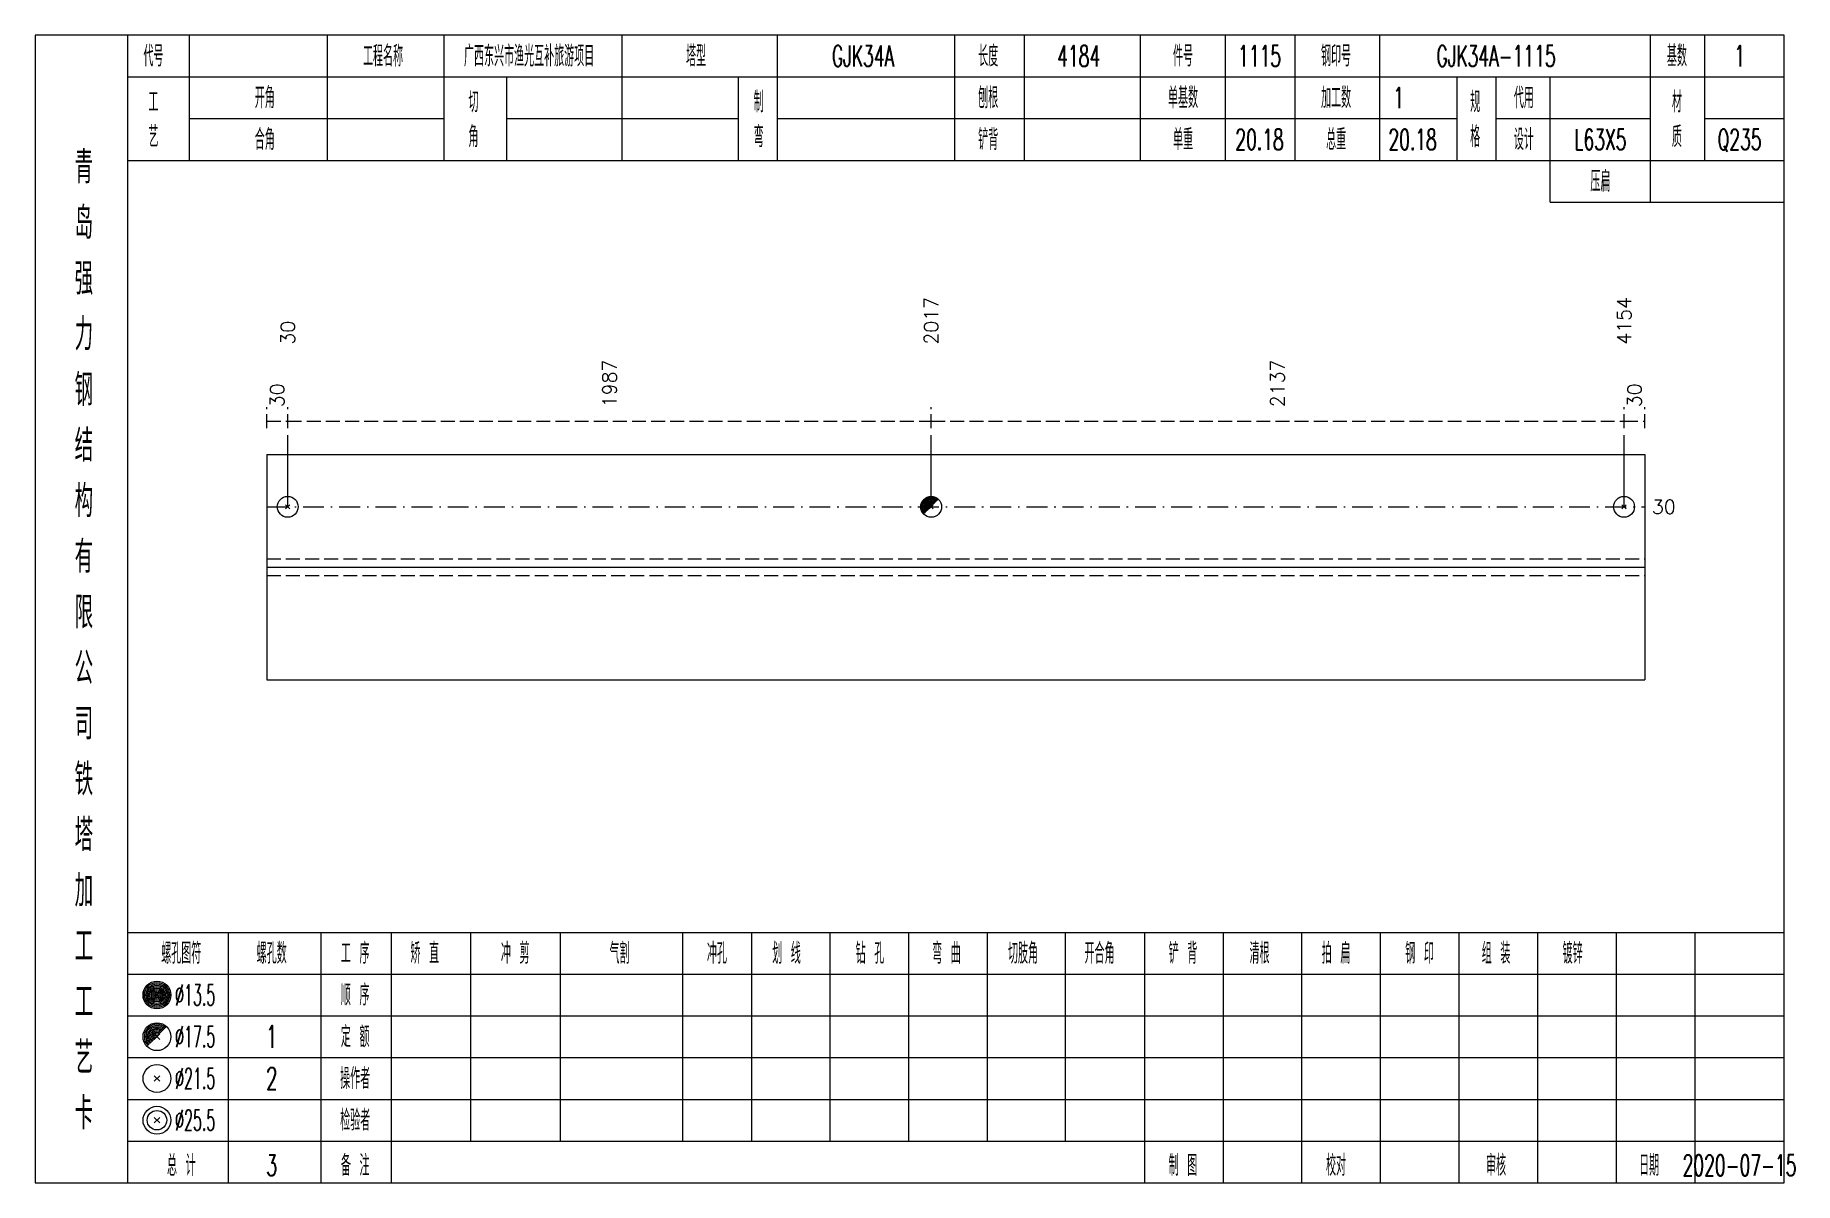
# Model space of a CAD drawing. Extents: x 0 to 2606, y -377 to 6479.
# Drawn here: x 1568.4 to 1821.3, y 1750 to 1915 of the extents above; entities that cross this region are included whole.
import ezdxf
from ezdxf.enums import TextEntityAlignment as Align

# ---------------------------------------------------------------- set-up
doc = ezdxf.new("R2010")
doc.units = 0
doc.header["$MEASUREMENT"] = 0
doc.linetypes.add('一点画线', pattern=[5.2, 3, -1, 0.2, -1])
doc.linetypes.add('虚线', pattern=[2.75, 2, -0.75])
doc.layers.get('0').update_dxf_attribs({"linetype": 'CONTINUOUS', "lineweight": 25})
doc.layers.add('1', color=7, linetype='CONTINUOUS', lineweight=25)
doc.layers.add('4', color=7, linetype='CONTINUOUS', lineweight=25)
doc.styles.get("Standard").update_dxf_attribs({"font": 'simplex.shx', "width": 0.7, "height": 3, "bigfont": 'gbhzfs.shx'})

msp = doc.modelspace()

# ---------------------------------------------------------------- texts
at = {"color": 7, "linetype": 'Continuous', "lineweight": 13}
for s, p in [('2017', (1697.2, 1870.5)), ('4154', (1796.8, 1870.5)), ('30', (1604.7, 1870.5))]:
    msp.add_text(s, height=2, rotation=90, dxfattribs=at).set_placement(p, align=Align.MIDDLE_LEFT)
at = {"color": 8, "linetype": 'Continuous', "lineweight": 9}
for s, p in [('1987', (1650.95, 1861.5)), ('2137', (1747, 1861.5)), ('30', (1603.2, 1861.5)), ('30', (1798.3, 1861.5))]:
    msp.add_text(s, height=2, rotation=90, dxfattribs=at).set_placement(p, align=Align.MIDDLE_LEFT)
at = {"color": 7, "linetype": 'Continuous', "lineweight": 13}
msp.add_text('30', height=2, dxfattribs=at).set_placement((1800.8, 1847.19), align=Align.MIDDLE_LEFT)
at = {"layer": '4', "color": 1, "linetype": 'Continuous', "lineweight": 13}
for s, height, width, p in [('代号', 3, 0.6, (1585.4, 1912)), ('工程名称', 3, 0.6, (1618.4, 1912)), ('广西东兴市渔光互补旅游项目', 3, 0.6, (1639.4, 1912)), ('塔型', 3, 0.6, (1663.4, 1912)), ('GJK34A', 3, 0.6, (1687.4, 1912)), ('长度', 3, 0.6, (1705.4, 1912)), ('4184', 3, 0.6, (1718.4, 1912)), ('件号', 3, 0.6, (1733.4, 1912)), ('1115', 3, 0.6, (1744.4, 1912)), ('钢印号', 3, 0.6, (1755.4, 1912)), ('GJK34A-1115', 3, 0.6, (1778.4, 1912)), ('基数', 3, 0.6, (1804.4, 1912)), ('1', 3, 0.6, (1813.4, 1912)), ('开角', 3, 0.6, (1601.4, 1906)), ('刨根', 3, 0.6, (1705.4, 1906)), ('单基数', 3, 0.6, (1733.4, 1906)), ('加工数', 3, 0.6, (1755.4, 1906)), ('1', 3, 0.6, (1764.4, 1906)), ('代用', 3, 0.6, (1782.4, 1906)), ('材', 3, 0.6, (1804.4, 1905.4)), ('工', 3, 0.6, (1585.4, 1905.4)), ('切', 3, 0.6, (1631.4, 1905.4)), ('制', 3, 0.6, (1672.4, 1905.4)), ('规', 3, 0.6, (1775.4, 1905.4)), ('艺', 3, 0.6, (1585.4, 1900.4)), ('角', 3, 0.6, (1631.4, 1900.4)), ('弯', 3, 0.6, (1672.4, 1900.4)), ('格', 3, 0.6, (1775.4, 1900.4)), ('质', 3, 0.6, (1804.4, 1900.4)), ('合角', 3, 0.6, (1601.4, 1900)), ('铲背', 3, 0.6, (1705.4, 1900)), ('单重', 3, 0.6, (1733.4, 1900)), ('20.18', 3, 0.6, (1744.4, 1900)), ('总重', 3, 0.6, (1755.4, 1900)), ('20.18', 3, 0.6, (1766.4, 1900)), ('设计', 3, 0.6, (1782.4, 1900)), ('L63X5', 3, 0.6, (1793.4, 1900)), ('Q235', 3, 0.6, (1813.4, 1900)), ('青', 4.6, 0.8, (1575.4, 1896)), ('压扁', 3, 0.6, (1793.4, 1894)), ('岛', 4.6, 0.8, (1575.4, 1888)), ('强', 4.6, 0.8, (1575.4, 1880)), ('力', 4.6, 0.8, (1575.4, 1872)), ('钢', 4.6, 0.8, (1575.4, 1864)), ('结', 4.6, 0.8, (1575.4, 1856)), ('构', 4.6, 0.8, (1575.4, 1848)), ('有', 4.6, 0.8, (1575.4, 1840)), ('限', 4.6, 0.8, (1575.4, 1832)), ('公', 4.6, 0.8, (1575.4, 1824)), ('司', 4.6, 0.8, (1575.4, 1816)), ('铁', 4.6, 0.8, (1575.4, 1808)), ('塔', 4.6, 0.8, (1575.4, 1800)), ('加', 4.6, 0.8, (1575.4, 1792)), ('工', 4.6, 0.8, (1575.4, 1784)), ('螺孔图符', 3, 0.6, (1589.4, 1783)), ('螺孔数', 3, 0.6, (1602.4, 1783)), ('工 序', 3, 0.6, (1614.4, 1783)), ('矫 直', 3, 0.6, (1624.4, 1783)), ('冲 剪', 3, 0.6, (1637.4, 1783)), ('气割', 3, 0.6, (1652.4, 1783)), ('冲孔', 3, 0.6, (1666.4, 1783)), ('划 线', 3, 0.6, (1676.4, 1783)), ('钻 孔', 3, 0.6, (1688.4, 1783)), ('弯 曲', 3, 0.6, (1699.4, 1783)), ('切肢角', 3, 0.6, (1710.4, 1783)), ('开合角', 3, 0.6, (1721.4, 1783)), ('铲 背', 3, 0.6, (1733.4, 1783)), ('清根', 3, 0.6, (1744.4, 1783)), ('拍 扁', 3, 0.6, (1755.4, 1783)), ('钢 印', 3, 0.6, (1767.4, 1783)), ('组 装', 3, 0.6, (1778.4, 1783)), ('镀锌', 3, 0.6, (1789.4, 1783)), ('%%C13.5', 3, 0.5, (1591.4, 1777)), ('顺 序', 3, 0.6, (1614.4, 1777)), ('工', 4.6, 0.8, (1575.4, 1776)), ('艺', 4.6, 0.8, (1575.4, 1768)), ('%%C17.5', 3, 0.5, (1591.4, 1771)), ('1', 3.2, 0.6, (1602.4, 1771)), ('定 额', 3, 0.6, (1614.4, 1771)), ('%%C21.5', 3, 0.5, (1591.4, 1765)), ('2', 3.2, 0.6, (1602.4, 1765)), ('操作者', 3, 0.6, (1614.4, 1765)), ('卡', 4.6, 0.8, (1575.4, 1760)), ('检验者', 3, 0.6, (1614.4, 1759)), ('%%C25.5', 3, 0.5, (1591.4, 1759)), ('总 计', 3, 0.6, (1589.4, 1752.5)), ('3', 3, 0.6, (1602.4, 1752.5)), ('备 注', 3, 0.6, (1614.4, 1752.5)), ('制 图', 3, 0.6, (1733.4, 1752.5)), ('校对', 3, 0.6, (1755.4, 1752.5)), ('审核', 3, 0.6, (1778.4, 1752.5)), ('日期', 3, 0.6, (1800.4, 1752.5)), ('2020-07-15', 3, 0.6, (1813.4, 1752.5))]:
    msp.add_text(s, height=height, dxfattribs=dict(at, width=width)).set_placement(p, align=Align.MIDDLE_CENTER)

# ---------------------------------------------------------------- linework, layer by layer
at = {"color": 8, "linetype": '虚线', "lineweight": 9}
for p, q in [((1601.7, 1858.5), (1601.7, 1861.5)), ((1601.7, 1859.5), (1604.7, 1859.5)), ((1604.7, 1858.5), (1604.7, 1861.5)), ((1604.7, 1858.5), (1604.7, 1861.5)), ((1604.7, 1859.5), (1697.2, 1859.5)), ((1697.2, 1858.5), (1697.2, 1861.5)), ((1697.2, 1858.5), (1697.2, 1861.5)), ((1697.2, 1859.5), (1796.8, 1859.5)), ((1796.8, 1858.5), (1796.8, 1861.5)), ((1796.8, 1858.5), (1796.8, 1861.5)), ((1796.8, 1859.5), (1799.8, 1859.5)), ((1799.8, 1858.5), (1799.8, 1861.5))]:
    msp.add_line(p, q, dxfattribs=at)
at = {"color": 7, "linetype": 'Continuous', "lineweight": 13}
for p, q in [((1604.7, 1847.19), (1604.7, 1857.5)), ((1697.2, 1847.19), (1697.2, 1857.5)), ((1796.8, 1847.19), (1796.8, 1857.5)), ((1604.4, 1846.89), (1605, 1847.49)), ((1605, 1846.89), (1604.4, 1847.49)), ((1796.5, 1846.89), (1797.1, 1847.49)), ((1797.1, 1846.89), (1796.5, 1847.49))]:
    msp.add_line(p, q, dxfattribs=at)
at = {"color": 7, "linetype": 'Continuous', "lineweight": 18}
for p, q in [((1601.7, 1854.69), (1601.7, 1822.31)), ((1601.7, 1854.69), (1799.8, 1854.69)), ((1799.8, 1854.69), (1799.8, 1822.31)), ((1601.7, 1838.5), (1799.8, 1838.5))]:
    msp.add_line(p, q, dxfattribs=at)
at = {"color": 3, "linetype": '一点画线', "lineweight": 13}
msp.add_line((1601.7, 1847.19), (1799.8, 1847.19), dxfattribs=at)
at = {"color": 7, "linetype": 'Continuous', "lineweight": 0}
for p, q in [((1696.9, 1846.89), (1697.5, 1847.49)), ((1696.9, 1847.49), (1697.5, 1846.89))]:
    msp.add_line(p, q, dxfattribs=at)
at = {"color": 1, "linetype": '虚线', "lineweight": 18}
for p, q in [((1601.7, 1839.69), (1799.8, 1839.69)), ((1601.7, 1837.31), (1799.8, 1837.31))]:
    msp.add_line(p, q, dxfattribs=at)
at = {"color": 7, "linetype": 'Continuous', "lineweight": 13}
for centre in [(1604.7, 1847.19), (1697.2, 1847.19), (1796.8, 1847.19)]:
    msp.add_circle(centre, 1.5, dxfattribs=at)
for radius in [1.35, 1.2, 1.05, 0.9, 0.75, 0.6, 0.45, 0.3, 0.15]:
    msp.add_arc((1697.2, 1847.19), radius, 45, 225, dxfattribs=at)
at = {"layer": '1', "color": 7, "linetype": 'Continuous', "lineweight": 18}
msp.add_line((1601.7, 1822.31), (1799.8, 1822.31), dxfattribs=at)
at = {"layer": '4', "color": 1, "linetype": 'Continuous', "lineweight": 18}
for p, q in [((1581.7, 1750), (1581.7, 1915)), ((1590.6, 1897), (1590.6, 1915)), ((1610.4, 1897), (1610.4, 1915)), ((1627.2, 1897), (1627.2, 1915)), ((1652.8, 1897), (1652.8, 1915)), ((1675.1, 1897), (1675.1, 1915)), ((1700.6, 1897), (1700.6, 1915)), ((1710.6, 1897), (1710.6, 1915)), ((1727.3, 1897), (1727.3, 1915)), ((1739.5, 1897), (1739.5, 1915)), ((1749.5, 1897), (1749.5, 1915)), ((1761.7, 1897), (1761.7, 1915)), ((1800.6, 1891), (1800.6, 1915)), ((1808.4, 1897), (1808.4, 1915)), ((1581.7, 1909), (1819.8, 1909)), ((1636.2, 1897), (1636.2, 1909)), ((1669.5, 1897), (1669.5, 1909)), ((1772.8, 1897), (1772.8, 1909)), ((1778.4, 1897), (1778.4, 1909)), ((1786.2, 1891), (1786.2, 1909)), ((1590.6, 1903), (1627.2, 1903)), ((1636.2, 1903), (1669.5, 1903)), ((1675.1, 1903), (1772.8, 1903)), ((1778.4, 1903), (1800.6, 1903)), ((1808.4, 1903), (1819.8, 1903)), ((1581.7, 1897), (1819.8, 1897)), ((1786.2, 1891), (1819.8, 1891)), ((1581.7, 1786), (1819.8, 1786)), ((1596.2, 1750), (1596.2, 1786)), ((1609.5, 1750), (1609.5, 1786)), ((1619.6, 1750), (1619.6, 1786)), ((1631, 1756), (1631, 1786)), ((1643.9, 1756), (1643.9, 1786)), ((1661.5, 1756), (1661.5, 1786)), ((1671.4, 1756), (1671.4, 1786)), ((1682.7, 1756), (1682.7, 1786)), ((1694, 1756), (1694, 1786)), ((1705.3, 1756), (1705.3, 1786)), ((1716.5, 1756), (1716.5, 1786)), ((1727.9, 1756), (1727.9, 1786)), ((1739.2, 1756), (1739.2, 1786)), ((1750.5, 1756), (1750.5, 1786)), ((1761.8, 1756), (1761.8, 1786)), ((1773.1, 1756), (1773.1, 1786)), ((1784.4, 1756), (1784.4, 1786)), ((1795.7, 1756), (1795.7, 1786)), ((1807, 1756), (1807, 1786)), ((1581.7, 1780), (1819.8, 1780)), ((1581.7, 1774), (1819.8, 1774)), ((1581.7, 1768), (1819.8, 1768)), ((1581.7, 1762), (1819.8, 1762)), ((1581.7, 1756), (1819.8, 1756)), ((1727.9, 1750), (1727.9, 1756)), ((1739.2, 1750), (1739.2, 1756)), ((1750.5, 1750), (1750.5, 1756)), ((1761.8, 1750), (1761.8, 1756)), ((1773.1, 1750), (1773.1, 1756)), ((1784.4, 1750), (1784.4, 1756)), ((1795.7, 1750), (1795.7, 1756)), ((1807, 1750), (1807, 1756))]:
    msp.add_line(p, q, dxfattribs=at)
at = {"layer": '4', "color": 7, "linetype": 'Continuous', "lineweight": 13}
for p, q in [((1585.7, 1776.8), (1586.1, 1777.2)), ((1586.1, 1776.8), (1585.7, 1777.2)), ((1585.5, 1764.6), (1586.3, 1765.4)), ((1586.3, 1764.6), (1585.5, 1765.4)), ((1585.5, 1758.6), (1586.3, 1759.4)), ((1586.3, 1758.6), (1585.5, 1759.4))]:
    msp.add_line(p, q, dxfattribs=at)
at = {"layer": '4', "color": 7, "linetype": 'Continuous', "lineweight": 0}
for p, q in [((1585.5, 1770.6), (1586.3, 1771.4)), ((1585.5, 1771.4), (1586.3, 1770.6))]:
    msp.add_line(p, q, dxfattribs=at)
at = {"layer": '4', "color": 1, "linetype": 'Continuous', "lineweight": 18}
msp.add_lwpolyline([(1568.4, 1915), (1568.4, 1750), (1819.8, 1750), (1819.8, 1915)], close=True, dxfattribs=at)
at = {"layer": '4', "color": 7, "linetype": 'Continuous', "lineweight": 13}
for centre, radius in [((1585.9, 1777), 2), ((1585.9, 1777), 1.8), ((1585.9, 1777), 1.6), ((1585.9, 1777), 1.4), ((1585.9, 1777), 1.2), ((1585.9, 1777), 1), ((1585.9, 1777), 0.8), ((1585.9, 1777), 0.6), ((1585.9, 1777), 0.4), ((1585.9, 1777), 0.2), ((1585.9, 1771), 2), ((1585.9, 1765), 2), ((1585.9, 1759), 2), ((1585.9, 1759), 1.4)]:
    msp.add_circle(centre, radius, dxfattribs=at)
for radius in [1.8, 1.6, 1.4, 1.2, 1, 0.8, 0.6, 0.4, 0.2]:
    msp.add_arc((1585.9, 1771), radius, 45, 225, dxfattribs=at)

msp.set_redraw_order([(e.dxf.handle, doc.entitydb.next_handle()) for e in msp.query("TEXT MTEXT ATTDEF DIMENSION ARC_DIMENSION")])  # texts and dimensions are drawn at this point

doc.saveas('drawing.dxf')
